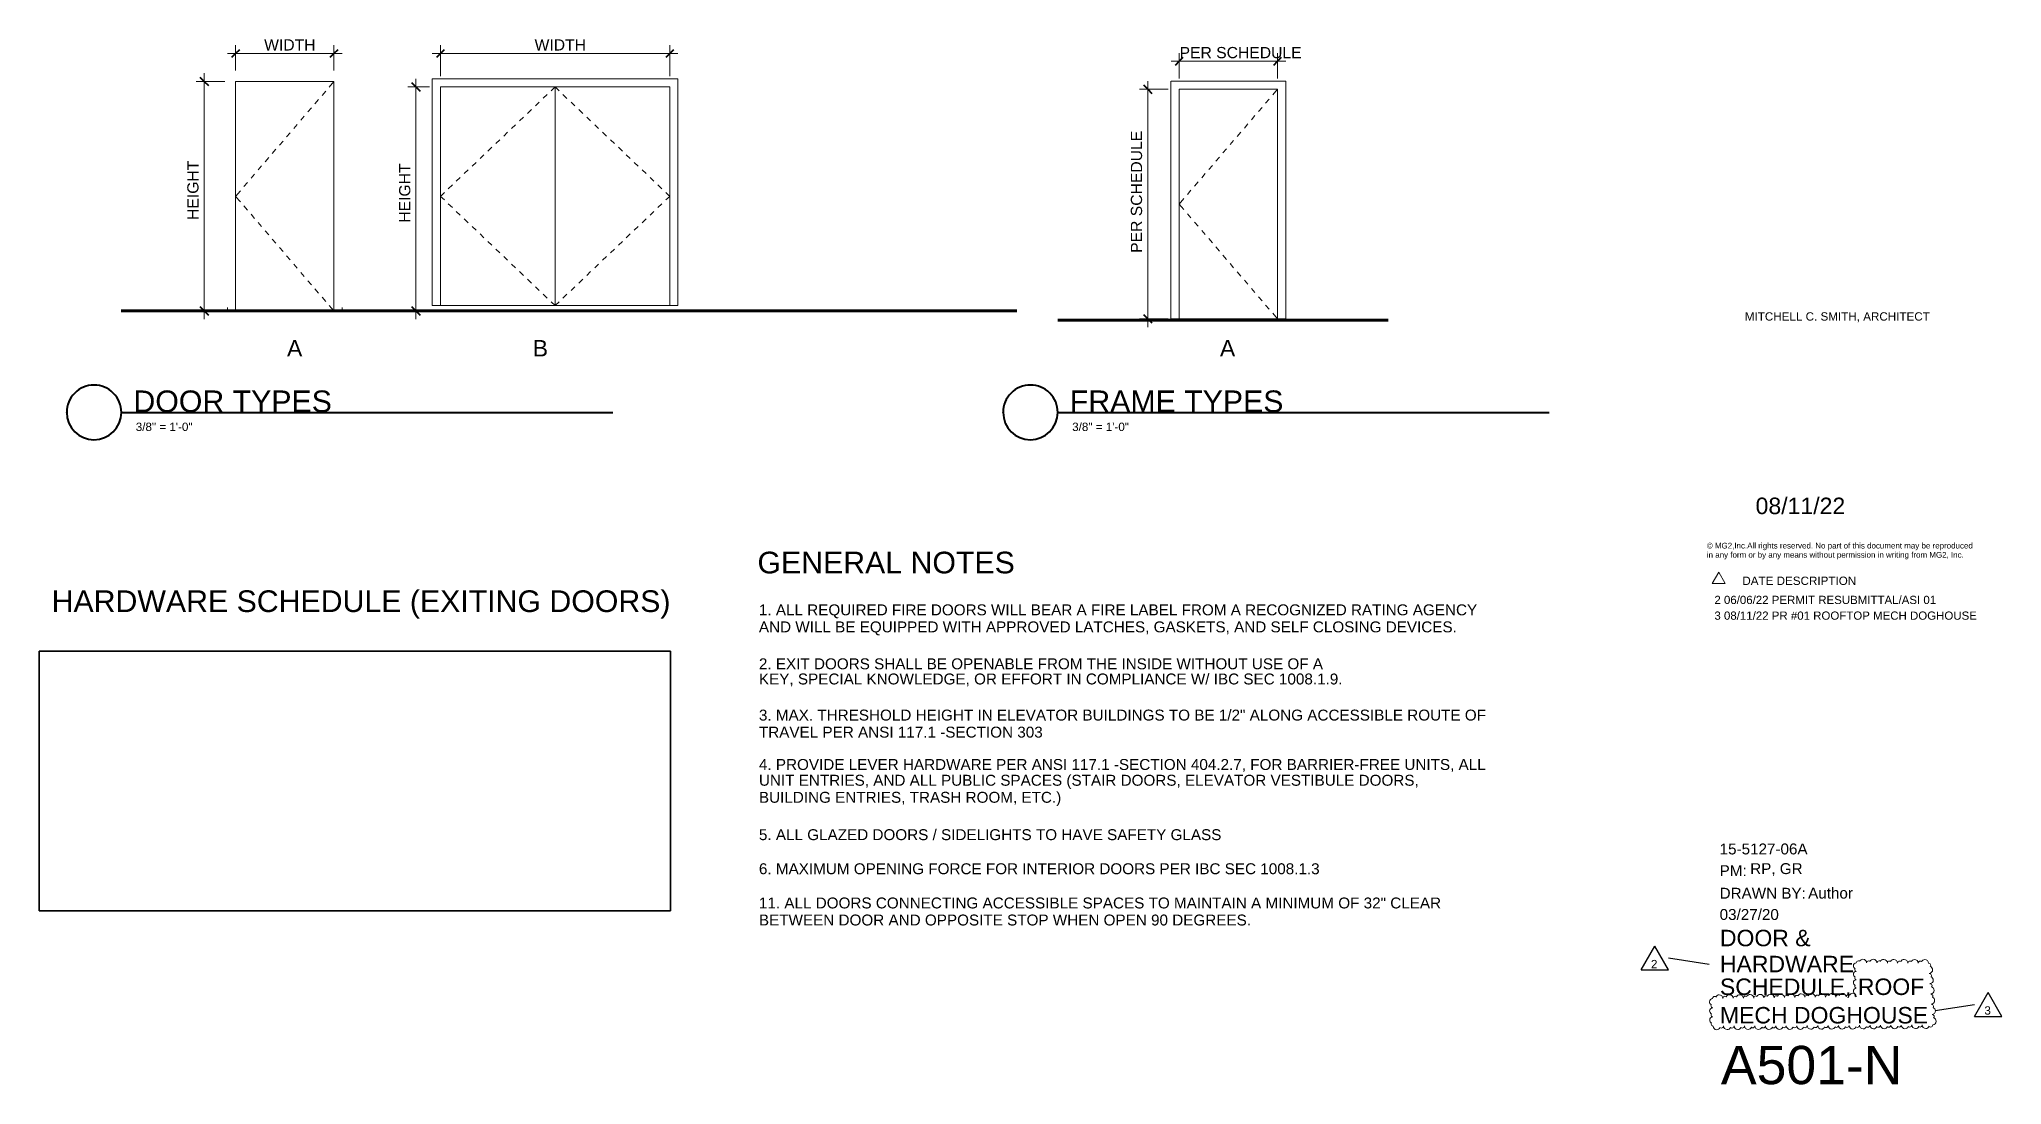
# Model space of a CAD drawing. Header units: inches. Extents: x -293 to 39679, y -468 to 488.
# Drawn here: x 513.5 to 697.4, y 202.4 to 300.3 of the extents above; entities that cross this region are included whole.
import ezdxf

# ---------------------------------------------------------------- set-up
doc = ezdxf.new("R2010")
doc.units = ezdxf.units.IN
doc.header["$MEASUREMENT"] = 0
for name, color, linetype in [('PDF_Geometry', 7, 'Continuous'), ('PDF_Images', 7, 'Continuous'), ('PDF_Text', 7, 'Continuous')]:
    doc.layers.add(name, color=color, linetype=linetype)
doc.styles.add('PDF Arial', font='arial.ttf')
picture_1 = doc.add_image_def('image1.png', size_in_pixel=(519, 213))

msp = doc.modelspace()

# ---------------------------------------------------------------- texts
at = {"layer": 'PDF_Text', "attachment_point": 7, "style": 'PDF Arial'}
for s, insert, char_height in [('WIDTH', (534.58664, 299.23843), 1.052126), ('WIDTH', (559.93358, 299.23843), 1.052126), ('PER SCHEDULE', (620.38154, 298.50176), 1.0521255), ('MITCHELL C. SMITH, ARCHITECT', (673.35365, 273.79369), 0.7811819), ('A', (536.72845, 270.58277), 1.5418), ('B', (559.75624, 270.58277), 1.5418), ('A', (624.16039, 270.58277), 1.5418), ('DOOR TYPES', (522.33608, 265.33708), 2.030792), ('FRAME TYPES', (610.09543, 265.33708), 2.0307919), ('3/8" = 1\'-0"', (522.55435, 263.58943), 0.7811819), ('3/8" = 1\'-0"', (610.3137, 263.58943), 0.7811819), ('08/11/22', (674.36316, 255.79387), 1.544897), ('GENERAL NOTES', (580.81957, 250.23532), 2.0307919), ('© MG2,Inc.All rights reserved. No part of this document may be reproduced', (669.79307, 252.43458), 0.5340426), ('in any form or by any means without permission in writing from MG2, Inc.', (669.79307, 251.57513), 0.5340426), ('HARDWARE SCHEDULE (EXITING DOORS)', (514.66924, 246.03357), 2.0307919), ('DATE DESCRIPTION', (673.12173, 249.16978), 0.7811819), ('1. ALL REQUIRED FIRE DOORS WILL BEAR A FIRE LABEL FROM A RECOGNIZED RATING AGENCY', (580.95599, 246.05669), 1.0227158), ('3 08/11/22 PR #01 ROOFTOP MECH DOGHOUSE', (670.50246, 245.91285), 0.7691706), ('2 06/06/22 PERMIT RESUBMITTAL/ASI 01', (670.50246, 247.3862), 0.7691706), ('AND WILL BE EQUIPPED WITH APPROVED LATCHES, GASKETS, AND SELF CLOSING DEVICES.', (580.95531, 244.46057), 1.0227158), ('2. EXIT DOORS SHALL BE OPENABLE FROM THE INSIDE WITHOUT USE OF A', (580.95599, 241.26833), 1.0227158), ('KEY, SPECIAL KNOWLEDGE, OR EFFORT IN COMPLIANCE W/ IBC SEC 1008.1.9.', (580.95599, 239.67221), 1.0227158), ('3. MAX. THRESHOLD HEIGHT IN ELEVATOR BUILDINGS TO BE 1/2" ALONG ACCESSIBLE ROUTE OF', (580.95599, 236.46632), 1.0227158), ('TRAVEL PER ANSI 117.1 -SECTION 303', (580.95599, 234.8702), 1.0227158), ('4. PROVIDE LEVER HARDWARE PER ANSI 117.1 -SECTION 404.2.7, FOR BARRIER-FREE UNITS, ALL', (580.95599, 231.66432), 1.0227158), ('UNIT ENTRIES, AND ALL PUBLIC SPACES (STAIR DOORS, ELEVATOR VESTIBULE DOORS,', (580.95599, 230.0682), 1.0227158), ('BUILDING ENTRIES, TRASH ROOM, ETC.)', (580.95599, 228.47208), 1.0227158), ('5. ALL GLAZED DOORS / SIDELIGHTS TO HAVE SAFETY GLASS', (580.95599, 225.26619), 1.0227158), ('15-5127-06A', (670.99357, 223.92994), 1.0204291), ('6. MAXIMUM OPENING FORCE FOR INTERIOR DOORS PER IBC SEC 1008.1.3', (580.95599, 222.07395), 1.0227158), ('PM:', (670.99357, 221.91092), 1.020429), ('RP, GR', (673.8584, 221.91092), 1.020429), ('DRAWN BY:', (670.99357, 219.7964), 1.020429), ('Author', (679.2868, 219.7964), 1.020429), ('11. ALL DOORS CONNECTING ACCESSIBLE SPACES TO MAINTAIN A MINIMUM OF 32" CLEAR', (580.95599, 218.86807), 1.0227158), ('03/27/20', (670.99357, 217.79102), 1.020429), ('BETWEEN DOOR AND OPPOSITE STOP WHEN OPEN 90 DEGREES.', (580.95599, 217.27195), 1.0227158), ('DOOR &', (671.02085, 215.31853), 1.541992), ('2', (664.55452, 213.27753), 0.78118), ('HARDWARE', (671.02085, 212.90389), 1.541992), ('SCHEDULE, ROOF', (671.02085, 210.48924), 1.5419917), ('MECH DOGHOUSE', (671.02085, 208.0883), 1.5419917), ('3', (695.80847, 208.92571), 0.78118), ('A501-N', (671.11407, 202.37117), 3.59102)]:
    msp.add_mtext(s, dxfattribs=dict(at, insert=insert, char_height=char_height))
at = {"layer": 'PDF_Text', "attachment_point": 7, "rotation": 90, "style": 'PDF Arial'}
for s, insert, char_height in [('PER SCHEDULE', (616.87911, 280.28474), 1.0521255), ('HEIGHT', (528.4513, 283.36785), 1.052126), ('HEIGHT', (548.30049, 283.10865), 1.052126)]:
    msp.add_mtext(s, dxfattribs=dict(at, insert=insert, char_height=char_height))

# ---------------------------------------------------------------- linework, layer by layer
at = {"layer": 'PDF_Geometry', "lineweight": 9}
for points in [[(531.14853, 298.96075), (541.89896, 298.96075)], [(531.91252, 298.96056), (531.91252, 299.73812)], [(531.91252, 298.96056), (531.91252, 297.35084)], [(541.12068, 298.96057), (541.12068, 299.73806)], [(541.12068, 298.96057), (541.12068, 297.35078)], [(550.34184, 298.96053), (573.37037, 298.96053)], [(551.10712, 298.96063), (551.10712, 299.73834)], [(551.10712, 298.96063), (551.10712, 296.84622)], [(572.60765, 298.96094), (572.60765, 299.7385)], [(572.60765, 298.96094), (572.60765, 296.84645)], [(619.57615, 298.23776), (630.3271, 298.23776)], [(620.34066, 298.23764), (620.34066, 299.00165)], [(620.34066, 298.23764), (620.34066, 296.6279)], [(629.54882, 298.23763), (629.54882, 299.0015)], [(629.54882, 298.23763), (629.54882, 296.62795)], [(528.97952, 296.32766), (528.20175, 296.32766)], [(528.97909, 296.32778), (530.88964, 296.32778)], [(528.97952, 297.1053), (528.97952, 274.06382)], [(531.91252, 274.84151), (531.91252, 296.32772)], [(531.91252, 296.32772), (531.91252, 274.84151)], [(531.91259, 296.32758), (541.12068, 296.32758)], [(541.12068, 296.32758), (531.91259, 296.32758)], [(541.12068, 296.32758), (540.68392, 295.80925)], [(541.12068, 296.32758), (541.12068, 274.84134)], [(541.12068, 274.84134), (541.12068, 296.32758)], [(548.81453, 274.06375), (548.81453, 296.58667)], [(573.37037, 296.58681), (550.34184, 296.58681)], [(573.37037, 296.58681), (550.34184, 296.58681)], [(550.34441, 296.58753), (550.34441, 275.34667)], [(550.34441, 296.58753), (550.34441, 275.34667)], [(573.37037, 275.34621), (573.37037, 296.58681)], [(573.37037, 275.34621), (573.37037, 296.58681)], [(617.40765, 296.36868), (617.40765, 273.34094)], [(619.57572, 274.10467), (619.57572, 296.36835)], [(619.57572, 296.36835), (619.57572, 274.10467)], [(619.57572, 296.36835), (619.57572, 274.10467)], [(619.57572, 296.36835), (619.57572, 274.10467)], [(630.3271, 296.36885), (619.57615, 296.36885)], [(630.3271, 296.36885), (619.57615, 296.36885)], [(630.3271, 296.36885), (619.57615, 296.36885)], [(630.3271, 296.36885), (619.57615, 296.36885)], [(630.3271, 296.36885), (630.3271, 274.10503)], [(630.3271, 274.10503), (630.3271, 296.36885)], [(630.3271, 274.10503), (630.3271, 296.36885)], [(630.3271, 274.10503), (630.3271, 296.36885)], [(539.68865, 294.64972), (539.34798, 294.25414)], [(540.35797, 295.42779), (540.01632, 295.03209)], [(548.81453, 295.82279), (548.0499, 295.82279)], [(548.81572, 295.82313), (550.08424, 295.82313)], [(561.85628, 295.82279), (551.10657, 295.82279)], [(551.107, 295.8233), (572.60765, 295.8233)], [(551.10712, 295.82309), (551.10712, 275.34627)], [(551.10712, 275.34627), (551.10712, 295.82309)], [(560.00326, 294.04984), (560.37087, 294.40448)], [(560.739, 294.75896), (561.12025, 295.11354)], [(561.48809, 295.46798), (561.85628, 295.82279)], [(561.85628, 275.34612), (561.85628, 295.82279)], [(561.85628, 295.82279), (561.85628, 275.34612)], [(561.85669, 295.82298), (562.2254, 295.46829)], [(572.60765, 295.8233), (561.85815, 295.8233)], [(562.59324, 295.11334), (562.96143, 294.75874)], [(563.34535, 294.40451), (563.71303, 294.04983)], [(572.60765, 275.34645), (572.60765, 295.8233)], [(572.60765, 295.8233), (572.60765, 275.34645)], [(617.40765, 295.60471), (616.63047, 295.60471)], [(617.40722, 295.60491), (619.31777, 295.60491)], [(620.34066, 274.10481), (620.34066, 295.60478)], [(620.34066, 295.60478), (620.34066, 274.10481)], [(620.34101, 295.60475), (629.54882, 295.60475)], [(629.54882, 295.60475), (620.34101, 295.60475)], [(628.7861, 294.69113), (628.44485, 294.30901)], [(629.54882, 295.60475), (629.1113, 295.08629)], [(629.54882, 295.60475), (629.54882, 274.10483)], [(629.54882, 274.10483), (629.54882, 295.60475)], [(538.35223, 293.09474), (538.02494, 292.71285)], [(539.01933, 293.87177), (538.69253, 293.48979)], [(558.51399, 292.64439), (558.89659, 292.99899)], [(559.26451, 293.3535), (559.63262, 293.70819)], [(564.08033, 293.70843), (564.44906, 293.35385)], [(564.81691, 292.99886), (565.18509, 292.64423)], [(627.44746, 293.13544), (627.11947, 292.75332)], [(628.11678, 293.91318), (627.77623, 293.53125)], [(536.35983, 290.76167), (536.01833, 290.37978)], [(537.01581, 291.53973), (536.68897, 291.15775)], [(537.68291, 292.31682), (537.35513, 291.93489)], [(556.29061, 290.52985), (556.67293, 290.88458)], [(557.04098, 291.22541), (557.40896, 291.58009)], [(557.77816, 291.93527), (558.14722, 292.29007)], [(565.56904, 292.29002), (565.93669, 291.93532)], [(566.30403, 291.58031), (566.67272, 291.22573)], [(567.04063, 290.88438), (567.40875, 290.52976)], [(625.44395, 290.80321), (625.11604, 290.42111)], [(626.11104, 291.58035), (625.78442, 291.19843)], [(626.78036, 292.3582), (626.45306, 291.97628)], [(535.02342, 289.20674), (534.69657, 288.82481)], [(535.69274, 289.98473), (535.35222, 289.60268)], [(554.81751, 289.11086), (555.18531, 289.46548)], [(555.55467, 289.82078), (555.92356, 290.17553)], [(567.79278, 290.17548), (568.16034, 289.82082)], [(568.52778, 289.46575), (568.89637, 289.11106)], [(624.11865, 289.24743), (623.77841, 288.86534)], [(624.78797, 290.02526), (624.44701, 289.64315)], [(533.687, 287.65172), (533.35926, 287.26977)], [(534.3541, 288.42877), (534.0268, 288.04683)], [(552.59257, 286.99629), (552.96165, 287.3511)], [(553.33124, 287.70636), (553.69991, 288.06101)], [(554.06728, 288.40174), (554.44928, 288.75639)], [(569.2644, 288.75627), (569.6324, 288.40156)], [(570.01495, 288.06087), (570.384, 287.7063)], [(570.75159, 287.35136), (571.12003, 286.99662)], [(622.11513, 286.92874), (621.78675, 286.53312)], [(622.78223, 287.70599), (622.4551, 287.31031)], [(623.45155, 288.47015), (623.12373, 288.08808)], [(532.36392, 286.0966), (531.91415, 285.57817)], [(532.36392, 285.07353), (531.91415, 285.57817)], [(533.01768, 286.87385), (532.6909, 286.49177)], [(551.10787, 285.57813), (551.47625, 285.93277)], [(551.47625, 285.23708), (551.10787, 285.57813)], [(551.844, 286.28722), (552.22562, 286.64188)], [(571.48823, 286.64176), (571.85606, 286.28701)], [(572.23879, 285.93268), (572.60765, 285.57808)], [(572.23879, 285.23708), (572.60765, 285.57808)], [(620.78984, 285.37293), (620.33898, 284.85454)], [(621.44581, 286.15082), (621.11812, 285.75526)], [(533.01768, 284.29548), (532.6909, 284.67742)], [(533.687, 283.51822), (533.35926, 283.90017)], [(552.22562, 284.5274), (551.844, 284.88206)], [(552.96165, 283.81776), (552.59257, 284.17241)], [(553.69991, 283.10891), (553.33124, 283.46355)], [(570.01495, 283.10883), (570.384, 283.46357)], [(570.75159, 283.81809), (571.12003, 284.17267)], [(571.48823, 284.52717), (571.85606, 284.88192)], [(620.78984, 284.33616), (620.33898, 284.85454)], [(621.44581, 283.55894), (621.11812, 283.94093)], [(534.3541, 282.74012), (534.0268, 283.12206)], [(535.02342, 281.96275), (534.69657, 282.34482)], [(535.69274, 281.18548), (535.35222, 281.56753)], [(554.44928, 282.41278), (554.06728, 282.75382)], [(555.18531, 281.70318), (554.81751, 282.05795)], [(568.52778, 281.70352), (568.89637, 282.05821)], [(569.2644, 282.41274), (569.6324, 282.75367)], [(622.11513, 282.78154), (621.78675, 283.16356)], [(622.78223, 282.00357), (622.4551, 282.38562)], [(623.45155, 281.22627), (623.12373, 281.6218)], [(536.35983, 280.4074), (536.01833, 280.78943)], [(537.01581, 279.63028), (536.68897, 280.01226)], [(555.92356, 280.99434), (555.55467, 281.34909)], [(556.67293, 280.28461), (556.29061, 280.63934)], [(557.40896, 279.58877), (557.04098, 279.92985)], [(566.30403, 279.58903), (566.67272, 279.92999)], [(567.04063, 280.28453), (567.40875, 280.63915)], [(567.79278, 280.99436), (568.16034, 281.34902)], [(624.11865, 280.44827), (623.77841, 280.84385)], [(624.78797, 279.67077), (624.44701, 280.06639)], [(537.68291, 278.85218), (537.35513, 279.23411)], [(538.35223, 278.07488), (538.02494, 278.45677)], [(558.14722, 278.87979), (557.77816, 279.23458)], [(558.89659, 278.1702), (558.51399, 278.5248)], [(559.63262, 277.46062), (559.26451, 277.81531)], [(564.08033, 277.46076), (564.44906, 277.8155)], [(564.81691, 278.16994), (565.18509, 278.52473)], [(565.56904, 278.87984), (565.93669, 279.23454)], [(625.44395, 278.89354), (625.11604, 279.28919)], [(626.11104, 278.11562), (625.78442, 278.51132)], [(626.78036, 277.33826), (626.45306, 277.73379)], [(539.01933, 277.29673), (538.69253, 277.67872)], [(539.68865, 276.51947), (539.34798, 276.9014)], [(540.35797, 275.74223), (540.01632, 276.12409)], [(560.37087, 276.76534), (560.00326, 277.10636)], [(561.12025, 276.05572), (560.739, 276.4103)], [(562.59324, 276.05548), (562.96143, 276.41023)], [(563.34535, 276.76525), (563.71303, 277.1063)], [(627.44746, 276.56037), (627.11947, 276.95593)], [(628.11678, 275.78286), (627.77623, 276.17845)], [(528.97952, 274.84146), (528.20175, 274.84146)], [(528.97909, 274.84162), (530.88964, 274.84162)], [(531.14817, 274.84151), (531.91252, 274.84151)], [(531.14817, 274.84151), (531.91252, 274.84151)], [(531.14981, 274.84193), (531.14981, 275.16935)], [(531.14981, 275.16935), (531.14981, 274.84193)], [(531.14981, 275.16935), (531.14981, 274.84193)], [(531.14981, 275.16935), (531.14981, 274.84193)], [(531.91259, 274.84134), (541.12068, 274.84134)], [(541.12068, 274.84134), (540.68392, 275.34622)], [(541.12123, 274.84155), (541.89896, 274.84155)], [(541.12123, 274.84155), (541.89896, 274.84155)], [(541.89896, 275.16904), (541.89896, 274.84155)], [(541.89896, 274.84155), (541.89896, 275.16904)], [(541.89896, 274.84155), (541.89896, 275.16904)], [(541.89896, 274.84155), (541.89896, 275.16904)], [(548.81453, 274.84138), (548.0499, 274.84138)], [(548.81513, 274.84137), (549.30596, 274.84137)], [(550.34283, 275.34627), (551.10712, 275.34627)], [(550.34283, 275.34627), (551.10712, 275.34627)], [(551.10657, 275.34612), (561.85628, 275.34612)], [(561.85628, 275.34612), (561.48809, 275.70077)], [(561.85669, 275.34629), (562.2254, 275.70098)], [(561.85815, 275.34645), (572.60765, 275.34645)], [(572.60587, 275.34621), (573.37037, 275.34621)], [(572.60587, 275.34621), (573.37037, 275.34621)], [(617.40765, 274.10491), (616.63047, 274.10491)], [(617.40722, 274.10505), (619.31777, 274.10505)], [(619.57742, 274.10481), (620.34066, 274.10481)], [(619.57742, 274.10481), (620.34066, 274.10481)], [(620.34101, 274.10483), (629.54882, 274.10483)], [(628.7861, 275.00562), (628.44485, 275.40124)], [(629.54882, 274.10483), (629.1113, 274.62329)], [(629.54963, 274.10503), (630.3271, 274.10503)], [(629.54963, 274.10503), (630.3271, 274.10503)], [(670.91104, 250.36756), (670.2966, 249.3035)], [(671.52477, 249.30352), (670.91155, 250.36757)], [(670.29608, 249.30352), (671.52477, 249.30352)]]:
    msp.add_lwpolyline(points, dxfattribs=at)
at = {"layer": 'PDF_Geometry', "lineweight": 40}
for points in [[(531.91252, 298.96056), (531.53035, 298.57866)], [(531.91356, 298.96084), (532.29499, 299.34283)], [(541.12068, 298.96057), (540.73888, 298.57848)], [(541.12101, 298.96062), (541.51649, 299.34263)], [(551.10712, 298.96063), (550.72573, 298.57878)], [(551.1076, 298.96096), (551.48959, 299.34295)], [(572.60765, 298.96094), (572.22567, 298.57896)], [(572.6076, 298.9612), (572.99012, 299.34307)], [(620.34066, 298.23764), (619.95807, 297.84211)], [(620.34201, 298.23785), (620.72313, 298.61974)], [(629.54882, 298.23763), (629.16698, 297.84207)], [(629.54839, 298.23772), (629.94463, 298.61962)], [(528.97952, 296.32766), (528.59818, 296.70969)], [(528.97999, 296.3279), (529.36199, 295.9459)], [(548.81453, 295.82279), (548.43222, 296.20466)], [(548.81558, 295.82294), (549.197, 295.44092)], [(617.40765, 295.60471), (617.02481, 295.98679)], [(617.40872, 295.60494), (617.79012, 295.20935)], [(528.97952, 274.84146), (528.59818, 275.22349)], [(528.97999, 274.84164), (529.36199, 274.44604)], [(548.81453, 274.84138), (548.43222, 275.22324)], [(548.81558, 274.84147), (549.197, 274.44584)], [(617.40765, 274.10491), (617.02481, 274.48681)], [(617.40872, 274.10505), (617.79012, 273.72307)], [(521.19094, 265.33327), (567.25976, 265.33327)], [(608.96366, 265.33307), (655.01857, 265.33307)]]:
    msp.add_lwpolyline(points, dxfattribs=at)
at = {"layer": 'PDF_Geometry', "lineweight": 211}
for points in [[(521.18947, 274.84135), (583.88826, 274.84135)], [(542.43094, 274.8418), (605.13085, 274.8418)], [(608.96435, 273.98224), (639.91773, 273.98224)]]:
    msp.add_lwpolyline(points, dxfattribs=at)
at = {"layer": 'PDF_Geometry', "lineweight": 30}
for points in [[(663.62791, 213.12496), (664.9094, 215.33497)], [(666.19245, 213.12499), (664.91081, 215.335)], [(670.01046, 213.62968), (666.18974, 214.22992)], [(663.62696, 213.12499), (666.19245, 213.12499)], [(691.19977, 209.31886), (694.88206, 209.87818)], [(694.88027, 208.77312), (696.16288, 210.99678)], [(697.43259, 208.77316), (696.16506, 210.99681)], [(694.88068, 208.77316), (697.43259, 208.77316)]]:
    msp.add_lwpolyline(points, dxfattribs=at)
at = {"layer": 'PDF_Geometry', "lineweight": 18}
for points in [[(683.80367, 213.77978), (683.80367, 213.77978)], [(683.8038, 213.77978), (683.8038, 213.77978)], [(684.77109, 213.77973), (684.77109, 213.77973)], [(684.77238, 213.7798), (684.77238, 213.7798)], [(685.74061, 213.77978), (685.74061, 213.77978)], [(686.71012, 213.77982), (686.71012, 213.76615)], [(686.71064, 213.76618), (686.71064, 213.76618)], [(687.66407, 213.76612), (687.66407, 213.76612)], [(687.66468, 213.7661), (687.66468, 213.7661)], [(688.63358, 213.76615), (688.63358, 213.76615)], [(689.60065, 213.75245), (689.60065, 213.75245)], [(689.60087, 213.76611), (689.60087, 213.75247)], [(690.57039, 213.75249), (690.57039, 213.75249)], [(683.8038, 212.98854), (683.8038, 212.98854)], [(683.8038, 212.1973), (683.8038, 212.1973)], [(690.70484, 211.82895), (690.70484, 211.82895)], [(670.33957, 210.4375), (670.33957, 210.4375)], [(671.29351, 210.45111), (671.29351, 210.45111)], [(672.26303, 210.46478), (672.26303, 210.46478)], [(672.26362, 210.46479), (672.26362, 210.46479)], [(673.21657, 210.47838), (673.21657, 210.47838)], [(674.18552, 210.49206), (674.18552, 210.49206)], [(675.14067, 210.50565), (675.14067, 210.50565)], [(676.10969, 210.51934), (676.10969, 210.51934)], [(677.06478, 210.53294), (677.06478, 210.53294)], [(678.03348, 210.54662), (678.03348, 210.54662)], [(678.98842, 210.56029), (678.98842, 210.56029)], [(679.95688, 210.56027), (679.95688, 210.56027)], [(680.92417, 210.57386), (680.92417, 210.57386)], [(681.88034, 210.58754), (681.88034, 210.58754)], [(682.84886, 210.60113), (682.84886, 210.60113)], [(683.8038, 211.40606), (683.8038, 211.40606)], [(690.77373, 210.86038), (690.77373, 210.86038)], [(670.35291, 209.57802), (670.35291, 209.57802)], [(670.36625, 208.71857), (670.36625, 208.71857)], [(671.36245, 207.87277), (671.36245, 207.87277)], [(673.32594, 207.88639), (673.32594, 207.88639)], [(676.25894, 207.90002), (676.25894, 207.90002)], [(679.20528, 207.91365), (679.20528, 207.91365)], [(681.15765, 207.92735), (681.15765, 207.92735)], [(684.104, 207.94098), (684.104, 207.94098)], [(686.06749, 207.9546), (686.06749, 207.9546)], [(687.05034, 207.95461), (687.05034, 207.95461)], [(689.00049, 207.96823), (689.00049, 207.96823)]]:
    msp.add_lwpolyline(points, dxfattribs=at)
at = {"layer": 'PDF_Geometry', "lineweight": 40}
for centre, radius, start, end in [((518.62662, 265.35927), 2.53855, 89.7167653, 180.2832347), ((518.65373, 265.34768), 2.55015, 359.9784137, 90.3271631), ((606.3848, 265.35891), 2.53871, 89.7100492, 180.2774029), ((606.41241, 265.34783), 2.54979, 359.9726586, 90.3318946), ((518.64402, 265.33793), 2.55592, 180.1088034, 269.8911966), ((518.62749, 265.35849), 2.57651, 270.2596878, 359.4347354), ((606.40178, 265.33753), 2.55566, 180.1052338, 269.9073141), ((606.38579, 265.35838), 2.57655, 270.2636569, 359.4317898)]:
    msp.add_arc(centre, radius, start, end, dxfattribs=at)
at = {"layer": 'PDF_Geometry', "lineweight": 18}
for centre, radius, start, end in [((687.32656, 213.76965), 0.33753, 359.4015808, 90.4326991), ((688.29562, 213.76925), 0.33798, 359.474624, 90.5016723), ((670.95556, 210.45419), 0.33797, 359.4779625, 90.5522011), ((679.61981, 210.56423), 0.33709, 359.3263542, 90.5151407), ((681.54241, 210.59066), 0.33795, 359.4719761, 90.663681), ((683.82371, 211.13078), 0.29387, 179.5220265, 240.8918859), ((690.79703, 210.24427), 0.34707, 0.3684507, 65.5716725), ((675.61716, 207.88995), 0.34461, 270.1980837, 336.0362511), ((681.49464, 207.94444), 0.35819, 270.4317324, 332.174852), ((682.47772, 207.93342), 0.34714, 270.2721182, 335.7637696), ((688.35993, 207.9563), 0.34274, 270.1565084, 336.2357929)]:
    msp.add_arc(centre, radius, start, end, dxfattribs=at)
at = {"layer": 'PDF_Geometry', "lineweight": 40}
for points in [[(516.0881, 265.33307), (516.0881, 265.30579), (516.0881, 265.30579), (516.0881, 265.34672)], [(521.20387, 265.34672), (521.20387, 265.30579), (521.20387, 265.30579), (521.20387, 265.33307)], [(603.84612, 265.33283), (603.84612, 265.30564), (603.84612, 265.30564), (603.84612, 265.34662)], [(608.96221, 265.34662), (608.96221, 265.30564), (608.96221, 265.30564), (608.96221, 265.33283)]]:
    msp.add_open_spline(points, degree=3, dxfattribs=at)
at = {"layer": 'PDF_Geometry', "lineweight": 18}
for points in [[(683.52986, 213.50695), (683.52986, 213.67065), (683.63897, 213.77978), (683.8038, 213.77978)], [(683.68076, 213.26138), (683.58557, 213.30231), (683.52986, 213.41144), (683.52986, 213.50695)], [(683.80367, 213.77978), (683.80367, 213.88891), (683.88499, 213.97077), (683.99419, 213.97077)], [(683.99419, 213.97077), (684.03602, 213.97077), (684.07552, 213.95711), (684.11734, 213.92983)], [(684.11706, 213.94343), (684.1706, 214.05257), (684.29395, 214.12079), (684.42895, 214.12079)], [(684.42895, 214.12079), (684.60817, 214.12079), (684.77109, 213.97071), (684.77109, 213.77973)], [(684.77238, 213.7798), (684.77238, 213.88896), (684.85391, 213.97079), (684.96339, 213.97079)], [(684.96339, 213.97079), (685.00532, 213.97079), (685.0589, 213.95717), (685.08685, 213.91624)], [(685.08491, 213.92982), (685.14091, 214.0526), (685.26225, 214.12081), (685.39992, 214.12081)], [(685.39992, 214.12081), (685.57727, 214.12081), (685.74061, 213.97075), (685.74061, 213.77978)], [(685.7412, 213.77975), (685.7412, 213.8889), (685.82294, 213.97074), (685.93037, 213.97074)], [(685.93037, 213.97074), (685.9724, 213.97074), (686.01211, 213.9571), (686.05414, 213.92982)], [(686.05509, 213.91623), (686.10889, 214.039), (686.23288, 214.10722), (686.36857, 214.10722)], [(686.36857, 214.10722), (686.54636, 214.10722), (686.71012, 213.97081), (686.71012, 213.77982)], [(686.71064, 213.76618), (686.71064, 213.8753), (686.79258, 213.95715), (686.90028, 213.95715)], [(686.90028, 213.95715), (686.94242, 213.95715), (686.98222, 213.94352), (687.01032, 213.91623)], [(687.02381, 213.91617), (687.07775, 214.03897), (687.19971, 214.10717), (687.32401, 214.10717)], [(687.66468, 213.7661), (687.66468, 213.87524), (687.74448, 213.95709), (687.85481, 213.95709)], [(687.85481, 213.95709), (687.90879, 213.95709), (687.95104, 213.94346), (687.99095, 213.91616)], [(687.9917, 213.90259), (688.03403, 214.03901), (688.15629, 214.10722), (688.29266, 214.10722)], [(688.63337, 213.76615), (688.63337, 213.87527), (688.71573, 213.95714), (688.82398, 213.95714)], [(688.82398, 213.95714), (688.8781, 213.95714), (688.92046, 213.94349), (688.96046, 213.91619)], [(688.95973, 213.90252), (689.01395, 214.02531), (689.13652, 214.09352), (689.25909, 214.09352)], [(689.25909, 214.09352), (689.45002, 214.09352), (689.60087, 213.95709), (689.60087, 213.76611)], [(689.60065, 213.75245), (689.60065, 213.86158), (689.68322, 213.94344), (689.79174, 213.94344)], [(689.79174, 213.94344), (689.83184, 213.94344), (689.87431, 213.9298), (689.91441, 213.90251)], [(689.91581, 213.91621), (689.97016, 214.02533), (690.09304, 214.09356), (690.2301, 214.09356)], [(690.2301, 214.09356), (690.40734, 214.09356), (690.57039, 213.9435), (690.57039, 213.75249)], [(690.56927, 213.75251), (690.56927, 213.75251), (690.56927, 213.75251), (690.58345, 213.75251)], [(690.58345, 213.75251), (690.68039, 213.75251), (690.77497, 213.67066), (690.77497, 213.56152)], [(690.77497, 213.56152), (690.77497, 213.52059), (690.74659, 213.47966), (690.72059, 213.45238)], [(690.73524, 213.45239), (690.85824, 213.39782), (690.95286, 213.27506), (690.95286, 213.12499)], [(683.52986, 212.71571), (683.52986, 212.87941), (683.63897, 212.98854), (683.8038, 212.98854)], [(683.68076, 212.47014), (683.58557, 212.51106), (683.52986, 212.6202), (683.52986, 212.71571)], [(683.52986, 211.92447), (683.52986, 212.08817), (683.63897, 212.1973), (683.8038, 212.1973)], [(683.69469, 211.67889), (683.58557, 211.71982), (683.52986, 211.81533), (683.52986, 211.92447)], [(683.6529, 213.15224), (683.6529, 213.19317), (683.66683, 213.2341), (683.69469, 213.26138)], [(683.8038, 212.98854), (683.70862, 213.00219), (683.6529, 213.0704), (683.6529, 213.15224)], [(683.6529, 212.361), (683.6529, 212.40193), (683.66683, 212.44286), (683.69469, 212.47014)], [(683.8038, 212.1973), (683.70862, 212.21095), (683.6529, 212.27916), (683.6529, 212.361)], [(683.6529, 211.56976), (683.6529, 211.61069), (683.66683, 211.63799), (683.68076, 211.67889)], [(683.8038, 211.40606), (683.70862, 211.41971), (683.6529, 211.48792), (683.6529, 211.56976)], [(690.63816, 212.78394), (690.63816, 212.78394), (690.63816, 212.78394), (690.65235, 212.78394)], [(690.95286, 213.12499), (690.95286, 212.94763), (690.81566, 212.81122), (690.63825, 212.79757)], [(690.65235, 212.78394), (690.74931, 212.78394), (690.8439, 212.7021), (690.8439, 212.59296)], [(690.70484, 211.82895), (690.816, 211.82895), (690.91061, 211.74709), (690.91061, 211.63796)], [(691.01957, 212.16997), (691.01957, 211.99263), (690.88235, 211.85622), (690.70491, 211.84257)], [(690.78771, 212.48376), (690.92493, 212.42918), (691.01957, 212.30641), (691.01957, 212.16997)], [(690.8439, 212.59296), (690.8439, 212.56567), (690.82971, 212.52474), (690.8037, 212.48381)], [(690.91061, 211.63796), (690.91061, 211.59702), (690.88223, 211.5561), (690.85621, 211.52881)], [(690.8708, 211.52883), (690.99385, 211.47426), (691.0885, 211.3515), (691.0885, 211.20143)], [(670.03954, 210.13736), (670.03954, 210.31471), (670.16269, 210.4375), (670.33957, 210.4375)], [(670.21642, 209.86452), (670.10671, 209.91909), (670.03954, 210.02824), (670.03954, 210.13736)], [(670.17602, 209.75538), (670.17602, 209.79631), (670.18946, 209.83724), (670.20289, 209.87817)], [(670.33947, 209.57802), (670.24319, 209.57802), (670.17602, 209.65988), (670.17602, 209.75538)], [(670.33937, 210.45114), (670.33937, 210.56027), (670.42229, 210.64211), (670.52985, 210.64211)], [(670.33937, 210.43749), (670.33937, 210.45114), (670.33937, 210.45114), (670.33937, 210.45114)], [(670.52985, 210.64211), (670.57019, 210.64211), (670.61276, 210.62848), (670.6531, 210.60119)], [(670.65149, 210.58753), (670.69414, 210.72394), (670.81537, 210.79214), (670.9523, 210.79214)], [(671.2925, 210.46473), (671.2925, 210.57388), (671.37563, 210.65573), (671.48348, 210.65573)], [(671.2925, 210.45109), (671.2925, 210.46473), (671.2925, 210.46473), (671.2925, 210.46473)], [(671.48348, 210.65573), (671.52617, 210.65573), (671.56661, 210.64209), (671.60705, 210.61479)], [(671.60805, 210.6012), (671.66207, 210.73762), (671.78586, 210.80582), (671.92091, 210.80582)], [(671.92091, 210.80582), (672.09872, 210.80582), (672.26303, 210.65576), (672.26303, 210.46478)], [(672.26362, 210.46479), (672.26362, 210.5739), (672.34472, 210.65576), (672.4551, 210.65576)], [(672.4551, 210.65576), (672.49564, 210.65576), (672.53619, 210.64213), (672.56322, 210.61483)], [(672.57609, 210.61481), (672.63025, 210.73757), (672.75211, 210.80579), (672.87623, 210.80579)], [(672.87623, 210.80579), (673.05224, 210.80579), (673.20344, 210.66938), (673.21698, 210.47838)], [(673.21657, 210.47838), (673.21657, 210.58752), (673.29788, 210.66937), (673.40855, 210.66937)], [(673.40855, 210.66937), (673.4492, 210.66937), (673.48986, 210.65572), (673.53051, 210.62844)], [(673.53261, 210.64211), (673.58691, 210.75126), (673.70909, 210.81947), (673.84484, 210.81947)], [(673.84484, 210.81947), (674.02358, 210.81947), (674.17291, 210.68304), (674.18649, 210.49206)], [(674.18552, 210.49206), (674.18552, 210.60119), (674.2693, 210.68304), (674.37799, 210.68304)], [(674.37799, 210.68304), (674.41875, 210.68304), (674.45951, 210.66941), (674.48668, 210.64213)], [(674.49847, 210.64209), (674.55292, 210.76486), (674.67768, 210.83307), (674.80017, 210.83307)], [(674.80017, 210.83307), (674.97711, 210.83307), (675.12683, 210.69664), (675.14044, 210.50567)], [(675.14067, 210.50565), (675.14067, 210.61478), (675.2224, 210.69665), (675.33138, 210.69665)], [(675.33138, 210.69665), (675.37224, 210.69665), (675.42673, 210.68301), (675.45397, 210.65572)], [(675.45493, 210.6694), (675.50952, 210.77854), (675.63233, 210.84675), (675.7688, 210.84675)], [(675.7688, 210.84675), (675.9462, 210.84675), (676.09631, 210.71034), (676.10995, 210.51933)], [(676.10969, 210.51934), (676.10969, 210.62849), (676.19163, 210.71034), (676.30089, 210.71034)], [(676.30089, 210.71034), (676.34186, 210.71034), (676.38283, 210.69668), (676.41015, 210.66941)], [(676.42316, 210.66936), (676.47788, 210.79215), (676.60101, 210.86035), (676.72187, 210.86035)], [(676.72187, 210.86035), (676.89972, 210.86035), (677.05022, 210.72393), (677.0639, 210.53294)], [(677.06478, 210.53294), (677.06478, 210.64207), (677.14466, 210.72393), (677.2542, 210.72393)], [(677.2542, 210.72393), (677.29528, 210.72393), (677.35005, 210.71029), (677.37744, 210.68299)], [(677.39329, 210.68304), (677.44587, 210.80583), (677.56932, 210.87402), (677.69278, 210.87402)], [(677.69278, 210.87402), (677.86881, 210.87402), (678.0197, 210.73761), (678.03342, 210.54662)], [(678.03348, 210.54662), (678.03348, 210.65574), (678.11585, 210.73761), (678.22339, 210.73761)], [(678.22339, 210.73761), (678.26458, 210.73761), (678.30577, 210.72395), (678.34695, 210.69667)], [(678.33184, 210.683), (678.38685, 210.81942), (678.51062, 210.88764), (678.64585, 210.88764)], [(678.64585, 210.88764), (678.82463, 210.88764), (678.97361, 210.75121), (678.98736, 210.56022)], [(678.98842, 210.56029), (678.98842, 210.66942), (679.071, 210.75127), (679.18112, 210.75127)], [(679.18112, 210.75127), (679.23388, 210.75127), (679.27517, 210.73764), (679.31647, 210.71034)], [(679.31574, 210.69668), (679.35711, 210.83311), (679.4789, 210.90131), (679.61678, 210.90131)], [(679.95763, 210.5739), (679.95763, 210.68303), (680.03812, 210.76488), (680.14852, 210.76488)], [(679.95763, 210.56026), (679.95763, 210.5739), (679.95763, 210.5739), (679.95763, 210.5739)], [(680.14852, 210.76488), (680.18762, 210.76488), (680.22902, 210.75124), (680.27041, 210.72394)], [(680.26986, 210.71028), (680.32285, 210.84669), (680.44726, 210.91491), (680.58319, 210.91491)], [(680.58319, 210.91491), (680.76059, 210.91491), (680.92417, 210.76484), (680.92417, 210.57386)], [(680.92633, 210.58756), (680.92633, 210.6967), (681.00704, 210.77856), (681.11772, 210.77856)], [(680.92633, 210.57393), (680.92633, 210.58756), (680.92633, 210.58756), (680.92633, 210.58756)], [(681.11772, 210.77856), (681.15922, 210.77856), (681.19842, 210.76491), (681.23993, 210.73763)], [(681.23822, 210.72396), (681.2798, 210.86037), (681.40222, 210.92858), (681.53849, 210.92858)], [(681.87948, 210.60118), (681.87948, 210.71031), (681.96271, 210.79217), (682.07136, 210.79217)], [(681.87948, 210.58754), (681.87948, 210.60118), (681.87948, 210.60118), (681.87948, 210.60118)], [(682.07136, 210.79217), (682.11297, 210.79217), (682.15227, 210.77853), (682.19388, 210.75123)], [(682.19228, 210.73756), (682.24786, 210.86034), (682.37059, 210.92856), (682.50722, 210.92856)], [(682.50722, 210.92856), (682.68322, 210.92856), (682.83374, 210.79212), (682.84763, 210.60114)], [(682.84886, 210.60113), (682.84886, 210.71029), (682.92997, 210.79212), (683.0389, 210.79212)], [(683.0389, 210.79212), (683.08062, 210.79212), (683.12001, 210.77849), (683.14782, 210.75119)], [(683.16305, 210.75124), (683.21644, 210.87403), (683.33949, 210.94223), (683.46253, 210.94223)], [(683.46253, 210.94223), (683.63897, 210.94223), (683.78987, 210.80582), (683.8038, 210.61482)], [(683.52986, 211.13323), (683.52986, 211.28327), (683.63897, 211.40606), (683.8038, 211.40606)], [(683.6529, 210.77852), (683.6529, 210.81945), (683.66683, 210.84675), (683.68076, 210.88765)], [(683.8038, 210.61482), (683.70862, 210.62847), (683.6529, 210.69668), (683.6529, 210.77852)], [(690.77373, 210.86038), (690.88492, 210.86038), (690.97954, 210.77853), (690.97954, 210.66938)], [(691.0885, 211.20143), (691.0885, 211.02408), (690.95126, 210.88766), (690.77379, 210.87401)], [(691.14409, 210.24651), (691.14409, 210.06918), (690.995, 209.91911), (690.82933, 209.91911)], [(690.82944, 209.90539), (690.82944, 209.90539), (690.82944, 209.90539), (690.84127, 209.90539)], [(690.84127, 209.90539), (690.93827, 209.90539), (691.03291, 209.82353), (691.03291, 209.71442)], [(690.97954, 210.66938), (690.97954, 210.62846), (690.95115, 210.58753), (690.92513, 210.56026)], [(691.03291, 209.71442), (691.03291, 209.67348), (691.01871, 209.63255), (690.99269, 209.59162)], [(670.05287, 209.2779), (670.05287, 209.45525), (670.17602, 209.57802), (670.35291, 209.57802)], [(670.22976, 209.00507), (670.12005, 209.05963), (670.05287, 209.16877), (670.05287, 209.2779)], [(670.0662, 208.41844), (670.0662, 208.5958), (670.18936, 208.71857), (670.36625, 208.71857)], [(670.2431, 208.1456), (670.13338, 208.20016), (670.0662, 208.3093), (670.0662, 208.41844)], [(670.18936, 208.89591), (670.18936, 208.93684), (670.20279, 208.97777), (670.21623, 209.0187)], [(670.35281, 208.71857), (670.25653, 208.71857), (670.18936, 208.80043), (670.18936, 208.89591)], [(670.20269, 208.03647), (670.20269, 208.07738), (670.21613, 208.11831), (670.22956, 208.15925)], [(670.36616, 207.8591), (670.26987, 207.8591), (670.20269, 207.94097), (670.20269, 208.03647)], [(670.35291, 209.57802), (670.33947, 209.57802), (670.33947, 209.57802), (670.33947, 209.57802)], [(670.36625, 208.71857), (670.35281, 208.71857), (670.35281, 208.71857), (670.35281, 208.71857)], [(670.37959, 207.8591), (670.36616, 207.8591), (670.36616, 207.8591), (670.36616, 207.8591)], [(670.71942, 207.51804), (670.52875, 207.51804), (670.37846, 207.68175), (670.37846, 207.85909)], [(671.36245, 207.87277), (671.36245, 207.76365), (671.2659, 207.66813), (671.15813, 207.66813)], [(671.70372, 207.5317), (671.51254, 207.5317), (671.36184, 207.6954), (671.36184, 207.87275)], [(672.3453, 207.8728), (672.3453, 207.7773), (672.25075, 207.6818), (672.14044, 207.6818)], [(672.68577, 207.53172), (672.49408, 207.53172), (672.34524, 207.69542), (672.34524, 207.87277)], [(673.32594, 207.88639), (673.32594, 207.77725), (673.23113, 207.68176), (673.12052, 207.68176)], [(673.66783, 207.54538), (673.47788, 207.54538), (673.32638, 207.70909), (673.32638, 207.88644)], [(674.29545, 207.88641), (674.29545, 207.79092), (674.20039, 207.69544), (674.10534, 207.69544)], [(674.63632, 207.54532), (674.44361, 207.54532), (674.29397, 207.70904), (674.29397, 207.88639)], [(675.27831, 207.88644), (675.26469, 207.79095), (675.183, 207.69543), (675.08769, 207.69543)], [(675.61835, 207.54535), (675.42739, 207.54535), (675.27735, 207.70905), (675.27735, 207.88641)], [(676.25894, 207.90002), (676.25894, 207.7909), (676.16338, 207.6954), (676.05416, 207.6954)], [(676.60037, 207.55902), (676.41119, 207.55902), (676.26075, 207.72272), (676.26075, 207.90007)], [(677.24179, 207.90004), (677.24179, 207.80454), (677.14598, 207.70905), (677.03648, 207.70905)], [(677.58284, 207.55898), (677.39088, 207.55898), (677.24005, 207.72267), (677.24005, 207.90003)], [(678.22465, 207.90007), (678.21093, 207.80457), (678.12858, 207.70908), (678.02108, 207.70908)], [(678.56491, 207.55898), (678.37473, 207.55898), (678.2235, 207.72269), (678.2235, 207.90004)], [(679.20528, 207.91365), (679.20528, 207.80451), (679.10896, 207.70904), (679.00117, 207.70904)], [(679.54697, 207.57264), (679.35629, 207.57264), (679.20697, 207.73635), (679.20697, 207.9137)], [(680.18814, 207.91368), (680.17434, 207.81819), (680.09156, 207.72269), (679.98349, 207.72269)], [(680.52912, 207.57261), (680.33794, 207.57261), (680.18823, 207.73631), (680.18823, 207.91367)], [(681.15765, 207.92735), (681.15765, 207.81821), (681.06313, 207.72272), (680.96631, 207.72272)], [(681.49734, 207.58627), (681.30566, 207.58627), (681.15555, 207.74998), (681.15555, 207.92731)], [(682.13828, 207.92729), (682.13828, 207.83181), (682.04352, 207.7363), (681.94644, 207.7363)], [(682.47937, 207.58628), (682.28951, 207.58628), (682.13901, 207.74998), (682.13901, 207.92734)], [(683.12114, 207.92732), (683.10724, 207.83182), (683.02613, 207.73634), (682.91721, 207.73634)], [(683.46433, 207.58631), (683.27165, 207.58631), (683.12309, 207.75001), (683.12309, 207.92736)], [(684.104, 207.94098), (684.104, 207.83185), (684.00874, 207.73636), (683.89954, 207.73636)], [(684.44418, 207.59991), (684.25334, 207.59991), (684.10439, 207.76362), (684.10439, 207.94096)], [(685.08685, 207.94099), (685.08685, 207.8455), (684.99135, 207.75), (684.88186, 207.75)], [(685.42626, 207.59992), (685.23726, 207.59992), (685.08559, 207.76363), (685.08559, 207.94097)], [(686.06749, 207.9546), (686.06749, 207.84546), (685.97173, 207.74996), (685.86196, 207.74996)], [(686.41068, 207.61358), (686.21885, 207.61358), (686.06912, 207.77729), (686.06912, 207.95464)], [(687.05034, 207.95461), (687.05034, 207.84548), (686.95434, 207.74999), (686.84663, 207.74999)], [(687.39054, 207.61355), (687.20056, 207.61355), (687.05045, 207.77724), (687.05045, 207.9546)], [(688.01986, 207.95464), (688.00577, 207.85915), (687.92361, 207.76365), (687.82971, 207.76365)], [(688.36087, 207.61357), (688.16805, 207.61357), (688.01991, 207.77725), (688.01991, 207.9546)], [(689.00049, 207.96823), (689.00049, 207.8591), (688.904, 207.76359), (688.80986, 207.76359)], [(689.34292, 207.62721), (689.15196, 207.62721), (689.00109, 207.79092), (689.00109, 207.96827)], [(689.98334, 207.96826), (689.98334, 207.87275), (689.88896, 207.77726), (689.77807, 207.77726)], [(690.3236, 207.62717), (690.13217, 207.62717), (689.98327, 207.79089), (689.98327, 207.96824)], [(690.62376, 207.84546), (690.5694, 207.70904), (690.4465, 207.62717), (690.3236, 207.62717)], [(690.9662, 207.96828), (690.95201, 207.87278), (690.87158, 207.77729), (690.7604, 207.77729)], [(691.2108, 209.27787), (691.2108, 209.10054), (691.06168, 208.95047), (690.89599, 208.95047)], [(690.89834, 208.93684), (690.89834, 208.93684), (690.89834, 208.93684), (690.91017, 208.93684)], [(690.91017, 208.93684), (691.00719, 208.93684), (691.10184, 208.85498), (691.10184, 208.74585)], [(691.27974, 208.30932), (691.27974, 208.13198), (691.13059, 207.98191), (690.96487, 207.98191)], [(690.99304, 209.60528), (691.11612, 209.55072), (691.2108, 209.42794), (691.2108, 209.27787)], [(691.10184, 208.74585), (691.10184, 208.70491), (691.07345, 208.664), (691.04742, 208.63671)], [(691.06193, 208.63672), (691.18504, 208.58215), (691.27974, 208.45937), (691.27974, 208.30932)], [(671.02, 207.73632), (670.96617, 207.59989), (670.8428, 207.51804), (670.71942, 207.51804)], [(671.15813, 207.66813), (671.10424, 207.66813), (671.06158, 207.69544), (671.02117, 207.72271)], [(672.00286, 207.73633), (671.94888, 207.61355), (671.82517, 207.5317), (671.70372, 207.5317)], [(672.14044, 207.6818), (672.09991, 207.6818), (672.04588, 207.70908), (672.01887, 207.73637)], [(672.98572, 207.75), (672.93159, 207.61358), (672.80755, 207.53172), (672.68577, 207.53172)], [(673.12052, 207.68176), (673.06635, 207.68176), (673.02571, 207.70903), (672.98508, 207.73632)], [(673.96857, 207.75), (673.9143, 207.62723), (673.7922, 207.54538), (673.66783, 207.54538)], [(674.10534, 207.69544), (674.05102, 207.69544), (674.00802, 207.72271), (673.98086, 207.75)], [(674.9492, 207.73632), (674.89479, 207.62719), (674.77236, 207.54532), (674.63632, 207.54532)], [(675.08769, 207.69543), (675.03322, 207.69543), (674.99238, 207.72273), (674.95153, 207.75001)], [(676.05416, 207.6954), (675.99955, 207.6954), (675.9586, 207.72268), (675.91764, 207.74996)], [(676.91492, 207.75), (676.86021, 207.64087), (676.73713, 207.55902), (676.60037, 207.55902)], [(677.03648, 207.70905), (676.99541, 207.70905), (676.94066, 207.73633), (676.91328, 207.76362)], [(677.88221, 207.77724), (677.82736, 207.64082), (677.70396, 207.55898), (677.58284, 207.55898)], [(678.02108, 207.70908), (677.96618, 207.70908), (677.92501, 207.73637), (677.88383, 207.76365)], [(678.86506, 207.77727), (678.81007, 207.64085), (678.68863, 207.55898), (678.56491, 207.55898)], [(679.00117, 207.70904), (678.94613, 207.70904), (678.90485, 207.73631), (678.86357, 207.7636)], [(679.84792, 207.77729), (679.79278, 207.6545), (679.67103, 207.57264), (679.54697, 207.57264)], [(679.98349, 207.72269), (679.9421, 207.72269), (679.88692, 207.74997), (679.86162, 207.77726)], [(680.82855, 207.79088), (680.77327, 207.65445), (680.6512, 207.57261), (680.52912, 207.57261)], [(680.96631, 207.72272), (680.91098, 207.72272), (680.87179, 207.75), (680.83029, 207.77729)], [(681.94644, 207.7363), (681.89328, 207.7363), (681.85168, 207.7636), (681.81007, 207.79088)], [(682.91721, 207.73634), (682.86159, 207.73634), (682.81988, 207.76362), (682.78048, 207.79089)], [(683.76378, 207.80459), (683.70807, 207.66816), (683.58736, 207.58631), (683.46433, 207.58631)], [(683.89954, 207.73636), (683.84377, 207.73636), (683.80428, 207.76363), (683.76245, 207.79091)], [(684.74441, 207.80453), (684.69088, 207.68176), (684.56753, 207.59991), (684.44418, 207.59991)], [(684.88186, 207.75), (684.84226, 207.75), (684.78635, 207.7773), (684.7584, 207.80458)], [(685.72727, 207.81819), (685.6736, 207.68178), (685.54993, 207.59992), (685.42626, 207.59992)], [(685.86196, 207.74996), (685.80825, 207.74996), (685.76621, 207.77724), (685.72651, 207.80454)], [(686.71012, 207.81821), (686.65632, 207.69543), (686.53233, 207.61358), (686.41068, 207.61358)], [(686.84663, 207.74999), (686.79044, 207.74999), (686.75063, 207.77727), (686.70848, 207.80455)], [(687.69075, 207.81817), (687.63681, 207.69538), (687.5125, 207.61355), (687.39054, 207.61355)], [(687.82971, 207.76365), (687.77337, 207.76365), (687.73347, 207.79093), (687.7053, 207.81821)], [(688.80986, 207.76359), (688.75573, 207.76359), (688.69924, 207.79089), (688.67336, 207.83182)], [(689.65647, 207.81819), (689.60224, 207.70907), (689.47965, 207.62721), (689.34292, 207.62721)], [(689.77807, 207.77726), (689.73796, 207.77726), (689.68369, 207.80454), (689.65537, 207.83184)], [(690.7604, 207.77729), (690.70599, 207.77729), (690.66578, 207.80456), (690.62556, 207.83186)]]:
    msp.add_open_spline(points, degree=3, dxfattribs=at)

msp.set_redraw_order([(e.dxf.handle, doc.entitydb.next_handle()) for e in msp.query("TEXT MTEXT ATTDEF DIMENSION ARC_DIMENSION")])  # texts and dimensions are drawn at this point

# ---------------------------------------------------------------- pictures from other files: only their frames are drawn
at = {"layer": 'PDF_Images', "color": 7, "lineweight": 35}
image = msp.add_image(picture_1, insert=(513.50975, 242.98738), size_in_units=(59.15198, 24.33744), dxfattribs=at)
image.dxf.v_pixel = (0, -0.11426028)
image.dxf.flags = 15

doc.saveas('drawing.dxf')
